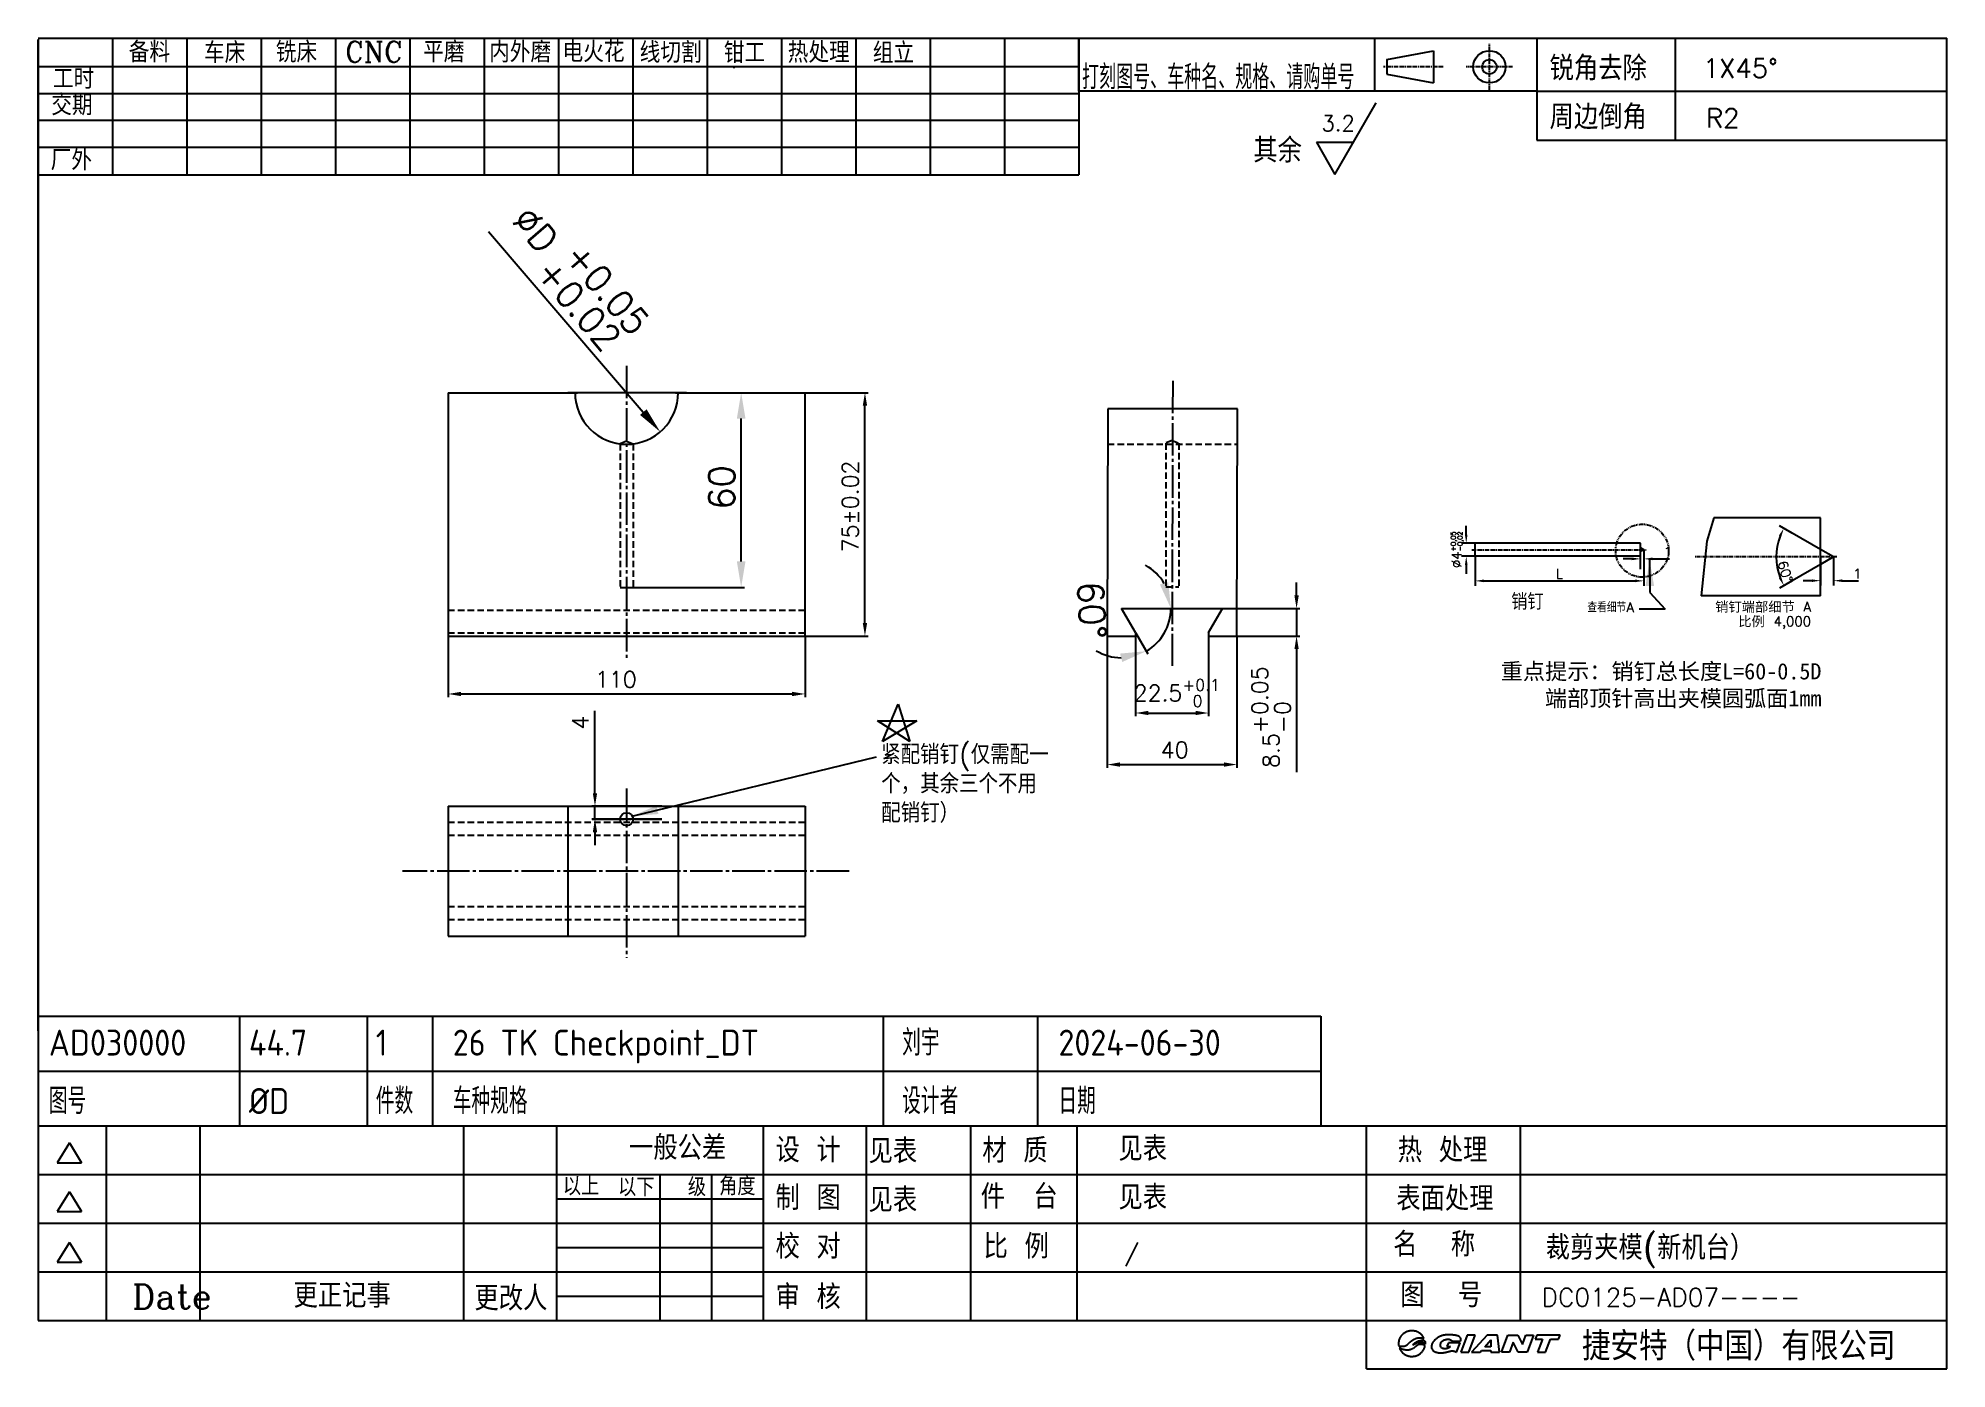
# Model space of a CAD drawing. Extents: x 6840 to 7429, y 1874 to 2284.
import ezdxf

# ---------------------------------------------------------------- set-up
doc = ezdxf.new("R2010")
doc.units = 0
doc.header["$MEASUREMENT"] = 0
for name, pattern in [('CENTER', [2, 1.25, -0.25, 0.25, -0.25]), ('HID', [6, 2, -1, 2, -1]), ('HIDDEN', [0.375, 0.25, -0.125]), ('PHANTOM', [2.5, 1.25, -0.25, 0.25, -0.25, 0.25, -0.25]), ('SCENTER', [13, 10, -1, 1, -1])]:
    doc.linetypes.add(name, pattern=pattern)
doc.layers.get('0').update_dxf_attribs({"linetype": 'CONTINUOUS'})
doc.layers.get('DEFPOINTS').update_dxf_attribs({"linetype": 'CONTINUOUS'})
for name, color, linetype in [('02___PRT_ALL_AXES', 7, 'CONTINUOUS'), ('CEN', 1, 'CENTER'), ('CON', 2, 'CONTINUOUS'), ('DAS', 5, 'HIDDEN'), ('DEFAULT_3', 7, 'PHANTOM'), ('DIM', 7, 'CONTINUOUS'), ('F', 7, 'CONTINUOUS'), ('SCEN', 1, 'SCENTER'), ('TXT', 7, 'CONTINUOUS')]:
    doc.layers.add(name, color=color, linetype=linetype)
doc.styles.add('ACISOTS', font='isocp.shx', dxfattribs={"height": 8, "bigfont": 'gbcbig.shx'})
doc.styles.add('HZ', font='complex.shx', dxfattribs={"bigfont": 'HZFS.SHX'})
doc.styles.get("Standard").update_dxf_attribs({"font": 'txt.shx', "bigfont": 'hzfs.shx'})
doc.styles.add('USER1', font='simplex.shx', dxfattribs={"bigfont": 'hzfs.shx'})
doc.dimstyles.new('DIMSTYLE_1', dxfattribs={"dimtxt": 3, "dimasz": 2.7, "dimexe": 1.5, "dimexo": 0, "dimgap": 0.75, "dimtad": 1, "dimtxsty": 'STANDARD', "dimblk": '_FILLED', "dimblk1": '_FILLED', "dimblk2": '_FILLED', "dimcen": 0.09, "dimadec": 0, "dimazin": 0, "dimtp": 0.01, "dimtm": 0.01, "dimtfac": 1, "dimtofl": 0, "dimtmove": 0, "dimatfit": 3, "dimldrblk": '_FILLED', "dimfxl": 1, "dimtolj": 1, "dimarcsym": 0})
doc.dimstyles.new('DIMSTYLE_11', dxfattribs={"dimtxt": 3, "dimasz": 2.7, "dimexe": 1.5, "dimexo": 0, "dimtad": 1, "dimdec": 1, "dimlfac": 0.25, "dimtxsty": 'STANDARD', "dimblk": '_FILLED', "dimblk1": '_FILLED', "dimblk2": '_FILLED', "dimcen": 0.09, "dimadec": 0, "dimazin": 0, "dimtp": 0.5, "dimtm": 0.5, "dimtfac": 1, "dimtdec": 1, "dimtofl": 0, "dimtmove": 0, "dimatfit": 3, "dimldrblk": '_FILLED', "dimfxl": 1, "dimtolj": 1, "dimarcsym": 0})
doc.dimstyles.new('DIMSTYLE_12', dxfattribs={"dimtxt": 3, "dimasz": 2.7, "dimexe": 1.5, "dimexo": 0, "dimtad": 1, "dimdec": 1, "dimtxsty": 'STANDARD', "dimblk": '_FILLED', "dimblk1": '_FILLED', "dimblk2": '_FILLED', "dimcen": 0.09, "dimadec": 0, "dimazin": 0, "dimtp": 0.5, "dimtm": 0.5, "dimtfac": 1, "dimtdec": 1, "dimtofl": 0, "dimtmove": 0, "dimatfit": 3, "dimldrblk": '_FILLED', "dimfxl": 1, "dimtolj": 1, "dimarcsym": 0})
doc.dimstyles.get("Standard").update_dxf_attribs({"dimtxt": 8, "dimasz": 8, "dimexe": 1, "dimexo": 0, "dimgap": 2, "dimtad": 1, "dimdec": 3, "dimrnd": 0.01, "dimdsep": 46, "dimtxsty": 'STANDARD', "dimcen": 0.09, "dimazin": 2, "dimtfac": 1, "dimtdec": 3, "dimtmove": 0, "dimatfit": 3, "dimfxl": 1, "dimtolj": 1, "dimarcsym": 0})

msp = doc.modelspace()

# ---------------------------------------------------------------- texts
at = {"style": 'HZ'}
for p in [(7096.2326, 1936.8551), (7096.2326, 1921.831)]:
    msp.add_text('见表', height=7.49522, dxfattribs=at).set_placement(p)
at = {"color": 2, "linetype": 'Continuous', "char_height": 5}
for s, insert, width, attachment_point in [('销钉', (7294.288, 2112.4144), 18.636321, 1), ('{\\f宋体|b0|i0|c134|p2;重点提示：销钉总长度L=60-0.5D\\P          端部顶针高出夹模圆弧面1mm}', (7389.9052, 2090.9864), 173.661869, 3)]:
    msp.add_mtext(s, dxfattribs=dict(at, insert=insert, width=width, attachment_point=attachment_point))
at = {"color": 2, "linetype": 'Continuous', "line_spacing_factor": 0.9}
for s, insert, char_height, width, attachment_point in [('查看细节A', (7317.7525, 2109.6996), 3, 16.676845, 1), ('{\\f宋体|b0|i0|c134|p2;销钉端部细节} A\\P{\\f宋体|b0|i0|c134|p2;比例} 4,000', (7386.704, 2109.8693), 3, 30.6, 3), ('紧配销钉(仅需配一个，其余三个不用配销钉）', (7100.1262, 2065.8539), 6, 52.37192, 1)]:
    msp.add_mtext(s, dxfattribs=dict(at, insert=insert, char_height=char_height, width=width, attachment_point=attachment_point))
at = {"style": 'HZ'}
for p in [(7173.2472, 1937.5955), (7173.2472, 1937.5955), (7173.2472, 1922.605)]:
    msp.add_attdef('见表', p, '1', height=7.4952, dxfattribs=at)
at = {"layer": 'DIM'}
for s, height, style, p in [('备料', 6.37369, 'HZ', (6868.2197, 2276.131)), ('车床', 6.37369, 'HZ', (6891.3994, 2275.9221)), ('铣床', 6.37369, 'HZ', (6913.5331, 2276.1132)), ('CNC', 6.37369, 'HZ', (6934.8732, 2276.1939)), ('平磨', 6.37369, 'HZ', (6958.9386, 2276.1708)), ('内外磨', 6.37369, 'HZ', (6979.2957, 2276.1361)), ('电火花', 6.37369, 'HZ', (7001.9206, 2276.1995)), ('线切割', 6.37369, 'HZ', (7025.689, 2275.9908)), ('钳工', 6.37369, 'HZ', (7051.6076, 2275.9308)), ('热处理', 6.37369, 'HZ', (7071.3258, 2276.0142)), ('组立', 6.37369, 'HZ', (7097.5336, 2275.8748)), ('锐角去除', 7.49522, 'HZ', (7306.1184, 2270.5904)), ('工时', 6.37369, 'HZ', (6844.8339, 2267.9437)), ('交期', 6.37369, 'HZ', (6844.3478, 2259.8407)), ('周边倒角', 7.49522, 'HZ', (7306.1184, 2255.5499)), ('厂外', 6.37369, 'HZ', (6844.1487, 2242.8984)), ('图号', 8, 'ACISOTS', (6843.615, 1952.0407)), ('%%CD', 8, 'ACISOTS', (6905.2628, 1952.0407)), ('件数', 8, 'ACISOTS', (6944.357, 1952.0407)), ('车种规格', 8, 'ACISOTS', (6968.0945, 1952.0407)), ('设计者', 8, 'ACISOTS', (7106.5772, 1952.0407)), ('日期', 8, 'ACISOTS', (7154.7522, 1952.0407)), ('一般公差', 7.49522, 'HZ', (7022.3952, 1937.9)), ('设 计', 7.49522, 'HZ', (7067.5486, 1937.1691)), ('材 质', 7.49522, 'HZ', (7131.294, 1937.0561)), ('热 处理', 7.49522, 'HZ', (7259.3329, 1937.1691)), ('以上', 5.62142, 'HZ', (7002.0211, 1926.9974)), ('以下', 5.62142, 'HZ', (7019.013, 1926.7145)), ('级', 5.6214, 'HZ', (7040.5361, 1926.7145)), ('角度', 5.62142, 'HZ', (7050.1649, 1926.9974)), ('制 图', 7.49522, 'HZ', (7067.5486, 1922.4614)), ('件', 7.4952, 'HZ', (7130.7961, 1922.8258)), ('台', 7.4952, 'HZ', (7147.0259, 1922.8258)), ('表面处理', 7.49522, 'HZ', (7258.8735, 1922.2357)), ('校 对', 7.49522, 'HZ', (7067.5486, 1907.4709)), ('比 例', 7.49522, 'HZ', (7131.6804, 1907.495)), ('名  称', 7.49522, 'HZ', (7257.9126, 1908.0967)), ('裁剪夹模(新机台）', 7.46601, 'HZ', (7304.9432, 1907.1251)), ('更正记事', 7.49522, 'HZ', (6919.0076, 1892.3481)), ('审 核', 7.49522, 'HZ', (7067.5486, 1891.9147)), ('图  号', 7.49522, 'HZ', (7260.0955, 1892.4824)), ('Date', 7.49522, 'HZ', (6869.3319, 1891.9992)), ('更改人', 7.49522, 'HZ', (6974.7533, 1891.5143)), ('DC0125-AD07----', 5.621416, 'USER1', (7303.655, 1892.7564)), ('捷安特（中国）有限公司', 8.783463, 'HZ', (7316.1011, 1876.1337))]:
    msp.add_text(s, height=height, dxfattribs=dict(at, style=style)).set_placement(p)
for s, p in [('1X45%%d', (7353.3354, 2271.405)), ('R2', (7354.3307, 2256.0507))]:
    msp.add_text(s, height=5.86797, dxfattribs=at).set_placement(p)
at = {"layer": 'DIM', "style": 'HZ', "width": 0.7}
msp.add_text('打刻图号、车种名、规格、请购单号', height=7.495221, dxfattribs=at).set_placement((7162.0206, 2267.8615))
at = {"layer": 'DIM'}
for s, p in [('∅D', (6985.9384, 2227.2753)), ('+0.02', (6993.069, 2211.3797)), ('+0.05', (7001.8464, 2216.3086))]:
    msp.add_text(s, height=8, rotation=310.6151511, dxfattribs=at).set_placement(p)
at = {"layer": 'DIM', "insert": (7235.777, 2259.7604), "char_height": 4.79978, "width": 11.913617, "attachment_point": 1}
msp.add_mtext('3.2', dxfattribs=at)
at = {"layer": 'DIM', "insert": (7214.791, 2252.7609), "char_height": 7.49522, "width": 17.747545, "attachment_point": 1, "style": 'HZ'}
msp.add_mtext('其余', dxfattribs=at)
at = {"layer": 'DIM', "style": 'HZ'}
msp.add_attdef('/', (7175.0876, 1906.7834), '1:1', height=4.77825, dxfattribs=at)
at = {"layer": 'TXT', "style": 'ACISOTS'}
for s, p in [('AD030000', (6843.615, 1970.0407)), ('44.7', (6905.2628, 1970.0407)), ('1', (6944.357, 1970.0407)), ('26 TK Checkpoint_DT', (6968.0945, 1970.0407)), ('刘宇', (7106.5772, 1970.0407)), ('2024-06-30', (7154.7522, 1970.0407))]:
    msp.add_text(s, height=8, dxfattribs=at).set_placement(p)

# ---------------------------------------------------------------- blocks, each defined once
blk = doc.blocks.new('*D13')
at = {"layer": 'DEFPOINTS', "color": 0, "transparency": 16777216}
for p in [(7174.22, 2107.85), (7174.22, 2107.85), (7205.29, 2107.85), (7178.51, 2100.43), (7188.51, 2102.65)]:
    blk.add_point(p, dxfattribs=at)
at = {"layer": 'DIM', "color": 0, "lineweight": -2, "transparency": 16777216}
blk.add_line((7178.51, 2100.43), (7182.32, 2093.82), dxfattribs=at)
for start, end in [(30.51089, 61.02178), (300, 0), (238.97822, 269.48911)]:
    blk.add_arc((7174.22, 2107.85), 15.2, start, end, dxfattribs=at)
at = {"layer": 'DIM', "color": 0, "transparency": 16777216}
for points in [[(7186.03, 2115.22), (7188.6, 2115.92), (7189.42, 2107.85)], [(7174.42, 2091.36), (7173.74, 2093.94), (7181.82, 2094.68)]]:
    blk.add_solid(points, dxfattribs=at)
at = {"layer": 'DIM', "color": 0, "transparency": 16777216, "insert": (7165.03, 2107.31), "char_height": 8, "attachment_point": 5, "rotation": 273.3415}
blk.add_mtext('\\A1;60%%d', dxfattribs=at)
blk = doc.blocks.new('*D12')
at = {"layer": 'DEFPOINTS', "color": 0, "transparency": 16777216}
for p in [(7011.91, 2046.89), (7032.52, 2046.89), (7032.52, 2042.89)]:
    blk.add_point(p, dxfattribs=at)
at = {"layer": 'DIM', "color": 0, "lineweight": -2, "transparency": 16777216}
for p, q in [((7011.91, 2050.89), (7011.91, 2076.31)), ((7032.52, 2046.89), (7010.91, 2046.89)), ((7032.52, 2042.89), (7010.91, 2042.89)), ((7011.91, 2042.89), (7011.91, 2046.89)), ((7011.91, 2038.89), (7011.91, 2034.89))]:
    blk.add_line(p, q, dxfattribs=at)
at = {"layer": 'DIM', "color": 0, "transparency": 16777216}
for points in [[(7011.25, 2050.89), (7012.58, 2050.89), (7011.91, 2046.89)], [(7012.58, 2038.89), (7011.25, 2038.89), (7011.91, 2042.89)]]:
    blk.add_solid(points, dxfattribs=at)
at = {"layer": 'DIM', "color": 0, "transparency": 16777216, "insert": (7007.41, 2072.64), "char_height": 5, "attachment_point": 5, "rotation": 90}
blk.add_mtext('\\A1;4', dxfattribs=at)
blk = doc.blocks.new('*D11')
at = {"layer": 'DEFPOINTS', "color": 0, "transparency": 16777216}
for p in [(6501.32, 2174.35), (6506.5, 2174.35), (6471.19, 2114.35)]:
    blk.add_point(p, dxfattribs=at)
at = {"layer": 'DIM', "color": 0, "lineweight": -2, "transparency": 16777216}
for p, q in [((6501.32, 2174.35), (6507.5, 2174.35)), ((6506.5, 2122.35), (6506.5, 2166.35)), ((6471.19, 2114.35), (6507.5, 2114.35))]:
    blk.add_line(p, q, dxfattribs=at)
at = {"layer": 'DIM', "color": 0, "transparency": 16777216}
for points in [[(6507.83, 2166.35), (6505.16, 2166.35), (6506.5, 2174.35)], [(6505.16, 2122.35), (6507.83, 2122.35), (6506.5, 2114.35)]]:
    blk.add_solid(points, dxfattribs=at)
at = {"layer": 'DIM', "color": 0, "transparency": 16777216, "insert": (6500.5, 2145.13), "char_height": 8, "attachment_point": 5, "rotation": 90}
blk.add_mtext('\\A1;60', dxfattribs=at)
blk = doc.blocks.new('_FILLED')
at = {"color": 0, "linetype": 'ByBlock'}
blk.add_solid([(0, 0), (-1, 0.15), (-1, -0.15)], dxfattribs=at)
blk = doc.blocks.new('*D21')
at = {"color": 0, "linetype": 'Continuous', "lineweight": -2, "transparency": 16777216}
for p, q in [((7389.65, 2123.74), (7389.65, 2114.91)), ((7393.65, 2123.74), (7393.65, 2114.91)), ((7386.95, 2116.41), (7384.25, 2116.41)), ((7396.35, 2116.41), (7401.3, 2116.41))]:
    blk.add_line(p, q, dxfattribs=at)
at = {"layer": 'DEFPOINTS', "color": 0, "linetype": 'Continuous', "transparency": 16777216}
for p in [(7389.65, 2123.74), (7393.65, 2123.74), (7393.65, 2116.41)]:
    blk.add_point(p, dxfattribs=at)
at = {"color": 0, "linetype": 'Continuous', "lineweight": -2, "transparency": 16777216, "xscale": 2.7, "yscale": 2.7, "zscale": 2.7}
blk.add_blockref('_FILLED', (7389.65, 2116.41), dxfattribs=at)
at = {"color": 0, "linetype": 'Continuous', "lineweight": -2, "transparency": 16777216, "xscale": 2.7, "yscale": 2.7, "zscale": 2.7, "rotation": 180}
blk.add_blockref('_FILLED', (7393.65, 2116.41), dxfattribs=at)
at = {"color": 0, "linetype": 'Continuous', "transparency": 16777216, "insert": (7399.67, 2120.04), "char_height": 3, "attachment_point": 1}
blk.add_mtext('\\A1;1', dxfattribs=at)
blk = doc.blocks.new('*D20')
at = {"color": 0, "linetype": 'Continuous', "lineweight": -2, "transparency": 16777216}
for p, q in [((7380.89, 2131.1), (7377.03, 2133.33)), ((7380.89, 2116.37), (7377.03, 2114.14))]:
    blk.add_line(p, q, dxfattribs=at)
blk.add_arc((7393.65, 2123.74), 17.69, 158.75287, 201.24713, dxfattribs=at)
at = {"layer": 'DEFPOINTS', "color": 0, "linetype": 'Continuous', "transparency": 16777216}
for p in [(7380.89, 2131.1), (7376.22, 2126.81), (7389.65, 2126.04), (7389.65, 2121.43), (7380.89, 2116.37)]:
    blk.add_point(p, dxfattribs=at)
at = {"color": 0, "linetype": 'Continuous', "lineweight": -2, "transparency": 16777216, "xscale": 2.7, "yscale": 2.7, "zscale": 2.7}
for p, rotation in [((7378.32, 2132.58), 64.37643264435783), ((7378.32, 2114.89), 295.6235673556339)]:
    blk.add_blockref('_FILLED', p, dxfattribs=dict(at, rotation=rotation))
at = {"color": 0, "linetype": 'Continuous', "transparency": 16777216, "insert": (7380.19, 2119.64), "char_height": 3, "attachment_point": 2, "rotation": 286.91155}
blk.add_mtext('\\A1;60°', dxfattribs=at)
blk = doc.blocks.new('*D19')
at = {"color": 0, "linetype": 'Continuous', "lineweight": -2, "transparency": 16777216}
for p, q in [((7280.43, 2130.64), (7280.43, 2133.34)), ((7283.16, 2127.94), (7278.93, 2127.94)), ((7283.16, 2123.94), (7278.93, 2123.94)), ((7280.43, 2121.24), (7280.43, 2118.54))]:
    blk.add_line(p, q, dxfattribs=at)
at = {"layer": 'DEFPOINTS', "color": 0, "linetype": 'Continuous', "transparency": 16777216}
for p in [(7280.43, 2123.94), (7283.16, 2127.94), (7283.16, 2123.94)]:
    blk.add_point(p, dxfattribs=at)
at = {"color": 0, "linetype": 'Continuous', "lineweight": -2, "transparency": 16777216, "xscale": 2.7, "yscale": 2.7, "zscale": 2.7}
for p, rotation in [((7280.43, 2127.94), 270), ((7280.43, 2123.94), 90)]:
    blk.add_blockref('_FILLED', p, dxfattribs=dict(at, rotation=rotation))
at = {"color": 0, "linetype": 'Continuous', "transparency": 16777216, "insert": (7275.68, 2125.94), "char_height": 3, "attachment_point": 2, "rotation": 90}
blk.add_mtext('\\A1;%%c4{\\H1.5;\\S+0,05^ -0,02;}', dxfattribs=at)
blk = doc.blocks.new('*D18')
at = {"color": 0, "linetype": 'Continuous', "lineweight": -2, "transparency": 16777216}
for p, q in [((7283.16, 2123.94), (7283.16, 2114.85)), ((7335.16, 2125.94), (7335.16, 2114.85)), ((7285.86, 2116.35), (7332.46, 2116.35))]:
    blk.add_line(p, q, dxfattribs=at)
at = {"layer": 'DEFPOINTS', "color": 0, "linetype": 'Continuous', "transparency": 16777216}
for p in [(7283.16, 2123.94), (7335.16, 2125.94), (7335.16, 2116.35)]:
    blk.add_point(p, dxfattribs=at)
at = {"color": 0, "linetype": 'Continuous', "lineweight": -2, "transparency": 16777216, "xscale": 2.7, "yscale": 2.7, "zscale": 2.7, "rotation": 180}
blk.add_blockref('_FILLED', (7283.16, 2116.35), dxfattribs=at)
at = {"color": 0, "linetype": 'Continuous', "lineweight": -2, "transparency": 16777216, "xscale": 2.7, "yscale": 2.7, "zscale": 2.7}
blk.add_blockref('_FILLED', (7335.16, 2116.35), dxfattribs=at)
at = {"color": 0, "linetype": 'Continuous', "transparency": 16777216, "insert": (7309.16, 2120.1), "char_height": 3, "attachment_point": 2}
blk.add_mtext('\\A1;L', dxfattribs=at)
blk = doc.blocks.new('*D17')
at = {"color": 0, "linetype": 'Continuous', "lineweight": -2, "transparency": 16777216}
for p, q in [((7334.16, 2120), (7334.16, 2124.63)), ((7335.16, 2125.94), (7335.16, 2121.63)), ((7331.46, 2123.13), (7328.76, 2123.13)), ((7337.86, 2123.13), (7343.06, 2123.13))]:
    blk.add_line(p, q, dxfattribs=at)
at = {"layer": 'DEFPOINTS', "color": 0, "linetype": 'Continuous', "transparency": 16777216}
for p in [(7335.16, 2125.94), (7334.16, 2120), (7335.16, 2123.13)]:
    blk.add_point(p, dxfattribs=at)
at = {"color": 0, "linetype": 'Continuous', "lineweight": -2, "transparency": 16777216, "xscale": 2.7, "yscale": 2.7, "zscale": 2.7}
blk.add_blockref('_FILLED', (7334.16, 2123.13), dxfattribs=at)
at = {"color": 0, "linetype": 'Continuous', "lineweight": -2, "transparency": 16777216, "xscale": 2.7, "yscale": 2.7, "zscale": 2.7, "rotation": 180}
blk.add_blockref('_FILLED', (7335.16, 2123.13), dxfattribs=at)
at = {"color": 0, "linetype": 'Continuous', "transparency": 16777216, "insert": (7341.31, 2126.88), "char_height": 3, "attachment_point": 1}
blk.add_mtext('\\A1;1', dxfattribs=at)
blk = doc.blocks.new('*D5')
at = {"layer": 'DEFPOINTS', "color": 0, "transparency": 16777216}
for p in [(7205, 2107.85), (7209.76, 2099.35), (7228.14, 2099.35)]:
    blk.add_point(p, dxfattribs=at)
at = {"layer": 'DIM', "color": 0, "lineweight": -2, "transparency": 16777216}
for p, q in [((7228.14, 2111.85), (7228.14, 2115.85)), ((7205, 2107.85), (7229.14, 2107.85)), ((7228.14, 2107.85), (7228.14, 2099.35)), ((7209.76, 2099.35), (7229.14, 2099.35)), ((7228.14, 2095.35), (7228.14, 2057.35))]:
    blk.add_line(p, q, dxfattribs=at)
at = {"layer": 'DIM', "color": 0, "transparency": 16777216}
for points in [[(7227.48, 2111.85), (7228.81, 2111.85), (7228.14, 2107.85)], [(7228.81, 2095.35), (7227.48, 2095.35), (7228.14, 2099.35)]]:
    blk.add_solid(points, dxfattribs=at)
at = {"layer": 'DIM', "color": 0, "transparency": 16777216, "insert": (7220.31, 2074.35), "char_height": 5, "attachment_point": 5, "rotation": 90}
blk.add_mtext('\\A1;8.5\\S+0.05^ -0;', dxfattribs=at)
blk = doc.blocks.new('*D4')
at = {"layer": 'DEFPOINTS', "color": 0, "transparency": 16777216}
for p in [(6628.03, 2099.35), (6650.53, 2099.35), (6650.53, 2075.63)]:
    blk.add_point(p, dxfattribs=at)
at = {"layer": 'DIM', "color": 0, "lineweight": -2, "transparency": 16777216}
for p, q in [((6628.03, 2099.35), (6628.03, 2074.63)), ((6650.53, 2099.35), (6650.53, 2074.63)), ((6632.03, 2075.63), (6646.53, 2075.63))]:
    blk.add_line(p, q, dxfattribs=at)
at = {"layer": 'DIM', "color": 0, "transparency": 16777216}
for points in [[(6632.03, 2076.3), (6632.03, 2074.97), (6628.03, 2075.63)], [(6646.53, 2074.97), (6646.53, 2076.3), (6650.53, 2075.63)]]:
    blk.add_solid(points, dxfattribs=at)
at = {"layer": 'DIM', "color": 0, "transparency": 16777216, "insert": (6640.76, 2081.78), "char_height": 5, "attachment_point": 5}
blk.add_mtext('\\A1;{\\A1;22.5{}{\\H0.71x;\\C2;\\S+0.1^  0;}}', dxfattribs=at)
blk = doc.blocks.new('*D14')
at = {"layer": 'DEFPOINTS', "color": 0, "transparency": 16777216}
for p in [(7169.76, 2099.35), (7209.76, 2099.35), (7209.76, 2059.74)]:
    blk.add_point(p, dxfattribs=at)
at = {"layer": 'DIM', "color": 0, "lineweight": -2, "transparency": 16777216}
for p, q in [((7169.76, 2099.35), (7169.76, 2058.74)), ((7209.76, 2099.35), (7209.76, 2058.74)), ((7173.76, 2059.74), (7205.76, 2059.74))]:
    blk.add_line(p, q, dxfattribs=at)
at = {"layer": 'DIM', "color": 0, "transparency": 16777216}
for points in [[(7173.76, 2060.41), (7173.76, 2059.07), (7169.76, 2059.74)], [(7205.76, 2059.07), (7205.76, 2060.41), (7209.76, 2059.74)]]:
    blk.add_solid(points, dxfattribs=at)
at = {"layer": 'DIM', "color": 0, "transparency": 16777216, "insert": (7190.56, 2064.24), "char_height": 5, "attachment_point": 5}
blk.add_mtext('\\A1;40', dxfattribs=at)
blk = doc.blocks.new('*D3')
at = {"layer": 'DEFPOINTS', "color": 0, "transparency": 16777216}
for p in [(6526.19, 2174.35), (6544.64, 2174.35), (6526.19, 2099.35)]:
    blk.add_point(p, dxfattribs=at)
at = {"layer": 'DIM', "color": 0, "lineweight": -2, "transparency": 16777216}
for p, q in [((6526.19, 2174.35), (6545.64, 2174.35)), ((6544.64, 2103.35), (6544.64, 2170.35)), ((6526.19, 2099.35), (6545.64, 2099.35))]:
    blk.add_line(p, q, dxfattribs=at)
at = {"layer": 'DIM', "color": 0, "transparency": 16777216}
for points in [[(6545.31, 2170.35), (6543.98, 2170.35), (6544.64, 2174.35)], [(6543.98, 2103.35), (6545.31, 2103.35), (6544.64, 2099.35)]]:
    blk.add_solid(points, dxfattribs=at)
at = {"layer": 'DIM', "color": 0, "transparency": 16777216, "insert": (6540.14, 2139.28), "char_height": 5, "attachment_point": 5, "rotation": 90}
blk.add_mtext('\\A1;75%%p0.02', dxfattribs=at)
blk = doc.blocks.new('*D2')
at = {"layer": 'DEFPOINTS', "color": 0, "transparency": 16777216}
for p in [(6416.19, 2099.35), (6526.19, 2099.35), (6526.19, 2081.5)]:
    blk.add_point(p, dxfattribs=at)
at = {"layer": 'DIM', "color": 0, "lineweight": -2, "transparency": 16777216}
for p, q in [((6416.19, 2099.35), (6416.19, 2080.5)), ((6526.19, 2099.35), (6526.19, 2080.5)), ((6420.19, 2081.5), (6522.19, 2081.5))]:
    blk.add_line(p, q, dxfattribs=at)
at = {"layer": 'DIM', "color": 0, "transparency": 16777216}
for points in [[(6420.19, 2082.16), (6420.19, 2080.83), (6416.19, 2081.5)], [(6522.19, 2080.83), (6522.19, 2082.16), (6526.19, 2081.5)]]:
    blk.add_solid(points, dxfattribs=at)
at = {"layer": 'DIM', "color": 0, "transparency": 16777216, "insert": (6467.89, 2086), "char_height": 5, "attachment_point": 5}
blk.add_mtext('\\A1;110', dxfattribs=at)
blk = doc.blocks.new('GIANT')
for p, q in [((230.94, 29.55), (230.9, 29.44)), ((230.98, 29.65), (230.94, 29.55)), ((231.03, 29.75), (230.98, 29.65)), ((231.09, 29.84), (231.03, 29.75)), ((231.15, 29.94), (231.09, 29.84)), ((231.21, 30.03), (231.15, 29.94)), ((231.28, 30.12), (231.21, 30.03)), ((231.35, 30.2), (231.28, 30.12)), ((231.43, 30.28), (231.35, 30.2)), ((231.51, 30.36), (231.43, 30.28)), ((231.59, 30.43), (231.51, 30.36)), ((231.68, 30.5), (231.59, 30.43)), ((231.77, 30.56), (231.68, 30.5)), ((231.87, 30.62), (231.77, 30.56)), ((231.97, 30.68), (231.87, 30.62)), ((232.07, 30.73), (231.97, 30.68)), ((232.17, 30.77), (232.07, 30.73)), ((232.27, 30.81), (232.17, 30.77)), ((232.38, 30.85), (232.27, 30.81)), ((232.49, 30.88), (232.38, 30.85)), ((232.6, 30.91), (232.49, 30.88)), ((232.72, 30.93), (232.6, 30.91)), ((232.83, 30.94), (232.72, 30.93)), ((232.95, 30.95), (232.83, 30.94)), ((233.07, 30.96), (232.95, 30.95)), ((233.18, 30.95), (233.07, 30.96)), ((233.3, 30.95), (233.18, 30.95)), ((233.42, 30.93), (233.3, 30.95)), ((233.53, 30.91), (233.42, 30.93)), ((233.46, 29.5), (233.54, 29.54)), ((233.65, 30.89), (233.53, 30.91)), ((233.54, 29.54), (233.61, 29.57)), ((233.61, 29.57), (233.69, 29.6)), ((233.76, 30.86), (233.65, 30.89)), ((233.69, 29.6), (233.77, 29.63)), ((233.87, 30.82), (233.76, 30.86)), ((233.77, 29.63), (233.84, 29.66)), ((233.84, 29.66), (233.92, 29.68)), ((233.98, 30.78), (233.87, 30.82)), ((233.92, 29.68), (234, 29.7)), ((234.09, 30.74), (233.98, 30.78)), ((234, 29.7), (234.08, 29.72)), ((234.08, 29.72), (234.16, 29.73)), ((234.19, 30.68), (234.09, 30.74)), ((234.16, 29.73), (234.25, 29.74)), ((234.29, 30.63), (234.19, 30.68)), ((234.25, 29.74), (234.33, 29.75)), ((234.39, 30.57), (234.29, 30.63)), ((234.33, 29.75), (234.41, 29.75)), ((234.49, 30.5), (234.39, 30.57)), ((234.41, 29.75), (234.49, 29.75)), ((234.58, 30.43), (234.49, 30.5)), ((234.49, 29.75), (234.58, 29.75)), ((234.67, 30.35), (234.58, 30.43)), ((234.58, 29.75), (234.66, 29.74)), ((234.66, 29.74), (234.74, 29.73)), ((234.75, 30.27), (234.67, 30.35)), ((234.74, 29.73), (234.82, 29.72)), ((234.83, 30.18), (234.75, 30.27)), ((234.82, 29.72), (234.9, 29.7)), ((234.91, 30.1), (234.83, 30.18)), ((234.9, 29.7), (234.98, 29.68)), ((234.98, 30), (234.91, 30.1)), ((235.05, 29.91), (234.98, 30)), ((234.98, 29.68), (235.06, 29.65)), ((235.11, 29.81), (235.05, 29.91)), ((235.06, 29.65), (235.13, 29.63)), ((235.16, 29.7), (235.11, 29.81)), ((235.13, 29.63), (235.21, 29.6)), ((235.21, 29.6), (235.16, 29.7)), ((237.27, 29.58), (237.18, 29.5)), ((237.36, 29.65), (237.27, 29.58)), ((237.46, 29.71), (237.36, 29.65)), ((237.56, 29.78), (237.46, 29.71)), ((237.66, 29.84), (237.56, 29.78)), ((237.76, 29.89), (237.66, 29.84)), ((237.87, 29.95), (237.76, 29.89)), ((237.97, 30), (237.87, 29.95)), ((238.08, 30.04), (237.97, 30)), ((238.19, 30.08), (238.08, 30.04)), ((238.3, 30.12), (238.19, 30.08)), ((238.42, 30.15), (238.3, 30.12)), ((238.53, 30.18), (238.42, 30.15)), ((238.65, 30.2), (238.53, 30.18)), ((238.76, 30.22), (238.65, 30.2)), ((238.88, 30.24), (238.76, 30.22)), ((238.99, 30.25), (238.88, 30.24)), ((239.11, 30.26), (238.99, 30.25)), ((239.23, 30.27), (239.11, 30.26)), ((239.35, 30.27), (239.23, 30.27)), ((239.46, 30.27), (239.35, 30.27)), ((239.58, 30.27), (239.46, 30.27)), ((239.7, 30.26), (239.58, 30.27)), ((239.82, 30.25), (239.7, 30.26)), ((239.93, 30.25), (239.82, 30.25)), ((240.05, 30.23), (239.93, 30.25)), ((240.17, 30.22), (240.05, 30.23)), ((240.28, 30.21), (240.17, 30.22)), ((240.4, 30.19), (240.28, 30.21)), ((240.52, 30.17), (240.4, 30.19)), ((240.63, 30.15), (240.52, 30.17)), ((240.75, 30.13), (240.63, 30.15)), ((240.86, 30.1), (240.75, 30.13)), ((240.97, 30.06), (240.86, 30.1)), ((241.08, 30.02), (240.97, 30.06)), ((241.19, 29.97), (241.08, 30.02)), ((241.28, 29.9), (241.19, 29.97)), ((241.37, 29.82), (241.28, 29.9)), ((241.44, 29.73), (241.37, 29.82)), ((241.49, 29.62), (241.44, 29.73)), ((241.51, 29.51), (241.49, 29.62)), ((242.59, 30.21), (241.52, 27.29)), ((243.97, 30.21), (242.59, 30.21)), ((242.89, 27.29), (243.97, 30.21)), ((246.06, 30.21), (243.34, 27.29)), ((247.83, 30.21), (246.06, 30.21)), ((248.13, 27.29), (247.83, 30.21)), ((248.52, 27.29), (249.6, 30.21)), ((249.6, 30.21), (251.31, 30.21)), ((251.31, 30.21), (252.1, 28.61)), ((252.1, 28.61), (252.7, 30.21)), ((252.7, 30.21), (253.99, 30.21)), ((253.99, 30.21), (252.92, 27.29)), ((254.56, 30.21), (254.3, 29.5)), ((258.57, 30.21), (254.56, 30.21)), ((258.31, 29.5), (258.57, 30.21)), ((230.79, 28.9), (230.78, 28.78)), ((230.78, 28.78), (230.78, 28.67)), ((230.78, 28.67), (230.79, 28.56)), ((230.8, 29.01), (230.79, 28.9)), ((230.79, 28.56), (230.8, 28.45)), ((230.82, 29.12), (230.8, 29.01)), ((230.8, 28.45), (230.82, 28.34)), ((230.84, 29.23), (230.82, 29.12)), ((230.82, 28.34), (230.9, 28.32)), ((230.87, 29.33), (230.84, 29.23)), ((230.9, 29.44), (230.87, 29.33)), ((230.9, 28.32), (230.98, 28.31)), ((231.01, 27.94), (230.93, 27.97)), ((230.93, 27.97), (230.97, 27.88)), ((230.97, 27.88), (231.01, 27.79)), ((230.98, 28.31), (231.07, 28.3)), ((231.08, 27.91), (231.01, 27.94)), ((231.01, 27.79), (231.06, 27.7)), ((231.06, 27.7), (231.11, 27.61)), ((231.07, 28.3), (231.15, 28.29)), ((231.15, 27.88), (231.08, 27.91)), ((231.11, 27.61), (231.17, 27.53)), ((231.15, 28.29), (231.23, 28.28)), ((231.23, 27.85), (231.15, 27.88)), ((231.17, 27.53), (231.23, 27.45)), ((231.23, 28.28), (231.31, 28.28)), ((231.3, 27.81), (231.23, 27.85)), ((231.23, 27.45), (231.29, 27.37)), ((231.29, 27.37), (231.36, 27.29)), ((231.38, 27.79), (231.3, 27.81)), ((231.31, 28.28), (231.39, 28.28)), ((231.36, 27.29), (231.43, 27.22)), ((231.46, 27.76), (231.38, 27.79)), ((231.39, 28.28), (231.48, 28.28)), ((231.43, 27.22), (231.5, 27.15)), ((231.53, 27.73), (231.46, 27.76)), ((231.48, 28.28), (231.56, 28.28)), ((231.5, 27.15), (231.57, 27.09)), ((231.61, 27.71), (231.53, 27.73)), ((231.56, 28.28), (231.64, 28.29)), ((231.57, 27.09), (231.65, 27.02)), ((231.69, 27.69), (231.61, 27.71)), ((231.64, 28.29), (231.72, 28.31)), ((231.65, 27.02), (231.73, 26.96)), ((231.77, 27.67), (231.69, 27.69)), ((231.72, 28.31), (231.8, 28.32)), ((231.73, 26.96), (231.82, 26.91)), ((231.85, 27.66), (231.77, 27.67)), ((231.8, 28.32), (231.88, 28.35)), ((231.82, 26.91), (231.9, 26.86)), ((231.93, 27.65), (231.85, 27.66)), ((231.88, 28.35), (231.96, 28.37)), ((231.9, 26.86), (231.99, 26.81)), ((232.01, 27.64), (231.93, 27.65)), ((231.96, 28.37), (232.03, 28.41)), ((231.99, 26.81), (232.08, 26.76)), ((232.09, 27.63), (232.01, 27.64)), ((232.03, 28.41), (232.11, 28.44)), ((232.08, 26.76), (232.18, 26.72)), ((232.18, 27.63), (232.09, 27.63)), ((232.11, 28.44), (232.18, 28.49)), ((232.18, 28.49), (232.25, 28.53)), ((232.26, 27.62), (232.18, 27.63)), ((232.18, 26.72), (232.27, 26.69)), ((232.25, 28.53), (232.31, 28.58)), ((232.34, 27.62), (232.26, 27.62)), ((232.27, 26.69), (232.37, 26.65)), ((232.31, 28.58), (232.37, 28.63)), ((232.42, 27.63), (232.34, 27.62)), ((232.37, 28.63), (232.44, 28.69)), ((232.37, 26.65), (232.46, 26.63)), ((232.5, 27.64), (232.42, 27.63)), ((232.44, 28.69), (232.5, 28.74)), ((232.46, 26.63), (232.56, 26.6)), ((232.5, 28.74), (232.56, 28.8)), ((232.58, 27.64), (232.5, 27.64)), ((232.56, 28.8), (232.62, 28.86)), ((232.56, 26.6), (232.66, 26.58)), ((232.66, 27.66), (232.58, 27.64)), ((232.62, 28.86), (232.68, 28.91)), ((232.74, 27.67), (232.66, 27.66)), ((232.66, 26.58), (232.76, 26.57)), ((232.68, 28.91), (232.74, 28.97)), ((232.74, 28.97), (232.8, 29.03)), ((232.82, 27.69), (232.74, 27.67)), ((232.76, 26.57), (232.86, 26.55)), ((232.8, 29.03), (232.86, 29.08)), ((232.9, 27.72), (232.82, 27.69)), ((232.86, 29.08), (232.92, 29.13)), ((232.86, 26.55), (232.96, 26.55)), ((232.98, 27.74), (232.9, 27.72)), ((232.92, 29.13), (232.98, 29.19)), ((232.96, 26.55), (233.06, 26.54)), ((232.98, 29.19), (233.05, 29.24)), ((233.05, 27.77), (232.98, 27.74)), ((233.05, 29.24), (233.11, 29.29)), ((233.13, 27.8), (233.05, 27.77)), ((233.06, 26.54), (233.16, 26.54)), ((233.11, 29.29), (233.18, 29.33)), ((233.2, 27.84), (233.13, 27.8)), ((233.16, 26.54), (233.26, 26.55)), ((233.18, 29.33), (233.25, 29.38)), ((233.27, 27.88), (233.2, 27.84)), ((233.25, 29.38), (233.32, 29.42)), ((233.26, 26.55), (233.36, 26.56)), ((233.34, 27.92), (233.27, 27.88)), ((233.28, 28.48), (233.35, 28.58)), ((233.38, 28.54), (233.28, 28.48)), ((233.32, 29.42), (233.39, 29.46)), ((233.41, 27.97), (233.34, 27.92)), ((233.35, 28.58), (233.43, 28.68)), ((233.36, 26.56), (233.46, 26.57)), ((233.48, 28.6), (233.38, 28.54)), ((233.39, 29.46), (233.46, 29.5)), ((233.47, 28.01), (233.41, 27.97)), ((233.43, 28.68), (233.51, 28.77)), ((233.46, 26.57), (233.56, 26.59)), ((233.54, 28.06), (233.47, 28.01)), ((233.59, 28.66), (233.48, 28.6)), ((233.51, 28.77), (233.61, 28.86)), ((233.6, 28.12), (233.54, 28.06)), ((233.56, 26.59), (233.66, 26.61)), ((233.69, 28.72), (233.59, 28.66)), ((233.66, 28.17), (233.6, 28.12)), ((233.61, 28.86), (233.7, 28.93)), ((233.72, 28.22), (233.66, 28.17)), ((233.66, 26.61), (233.76, 26.64)), ((233.8, 28.77), (233.69, 28.72)), ((233.7, 28.93), (233.8, 29.01)), ((233.78, 28.28), (233.72, 28.22)), ((233.76, 26.64), (233.85, 26.67)), ((233.85, 28.33), (233.78, 28.28)), ((233.8, 29.01), (233.91, 29.07)), ((233.91, 28.82), (233.8, 28.77)), ((233.91, 28.38), (233.85, 28.33)), ((233.85, 26.67), (233.95, 26.7)), ((233.91, 29.07), (234.02, 29.13)), ((234.02, 28.86), (233.91, 28.82)), ((233.97, 28.43), (233.91, 28.38)), ((233.95, 26.7), (234.04, 26.74)), ((234.04, 28.48), (233.97, 28.43)), ((234.02, 29.13), (234.13, 29.18)), ((234.13, 28.9), (234.02, 28.86)), ((234.11, 28.52), (234.04, 28.48)), ((234.04, 26.74), (234.13, 26.78)), ((234.18, 28.56), (234.11, 28.52)), ((234.13, 29.18), (234.25, 29.22)), ((234.25, 28.92), (234.13, 28.9)), ((234.13, 26.78), (234.22, 26.83)), ((234.26, 28.58), (234.18, 28.56)), ((234.22, 26.83), (234.31, 26.88)), ((234.25, 29.22), (234.37, 29.25)), ((234.37, 28.94), (234.25, 28.92)), ((234.34, 28.61), (234.26, 28.58)), ((234.31, 26.88), (234.39, 26.93)), ((234.42, 28.62), (234.34, 28.61)), ((234.37, 29.25), (234.49, 29.28)), ((234.49, 28.95), (234.37, 28.94)), ((234.39, 26.93), (234.48, 26.99)), ((234.5, 28.62), (234.42, 28.62)), ((234.48, 26.99), (234.56, 27.05)), ((234.49, 29.28), (234.62, 29.3)), ((234.61, 28.94), (234.49, 28.95)), ((234.58, 28.62), (234.5, 28.62)), ((234.56, 27.05), (234.63, 27.12)), ((234.66, 28.62), (234.58, 28.62)), ((234.72, 28.93), (234.61, 28.94)), ((234.62, 29.3), (234.74, 29.31)), ((234.63, 27.12), (234.71, 27.19)), ((234.74, 28.61), (234.66, 28.62)), ((234.71, 27.19), (234.78, 27.26)), ((234.84, 28.91), (234.72, 28.93)), ((234.74, 29.31), (234.86, 29.31)), ((234.82, 28.59), (234.74, 28.61)), ((234.78, 27.26), (234.85, 27.33)), ((234.9, 28.57), (234.82, 28.59)), ((234.96, 28.88), (234.84, 28.91)), ((234.85, 27.33), (234.91, 27.41)), ((234.86, 29.31), (234.99, 29.3)), ((234.98, 28.55), (234.9, 28.57)), ((234.91, 27.41), (234.97, 27.49)), ((235.07, 28.84), (234.96, 28.88)), ((234.97, 27.49), (235.03, 27.57)), ((235.06, 28.53), (234.98, 28.55)), ((234.99, 29.3), (235.11, 29.28)), ((235.03, 27.57), (235.08, 27.66)), ((235.13, 28.5), (235.06, 28.53)), ((235.18, 28.8), (235.07, 28.84)), ((235.08, 27.66), (235.13, 27.74)), ((235.11, 29.28), (235.23, 29.24)), ((235.21, 28.47), (235.13, 28.5)), ((235.13, 27.74), (235.18, 27.83)), ((235.29, 28.74), (235.18, 28.8)), ((235.18, 27.83), (235.22, 27.93)), ((235.28, 28.44), (235.21, 28.47)), ((235.22, 27.93), (235.26, 28.02)), ((235.23, 29.24), (235.34, 29.19)), ((235.26, 28.02), (235.29, 28.12)), ((235.36, 28.41), (235.28, 28.44)), ((235.39, 28.67), (235.29, 28.74)), ((235.29, 28.12), (235.32, 28.21)), ((235.32, 28.21), (235.34, 28.31)), ((235.34, 29.19), (235.36, 29.09)), ((235.34, 28.31), (235.36, 28.41)), ((235.36, 29.09), (235.37, 28.98)), ((235.37, 28.98), (235.38, 28.88)), ((235.38, 28.88), (235.39, 28.78)), ((235.39, 28.78), (235.39, 28.67)), ((236.46, 28.45), (236.44, 28.33)), ((236.44, 28.33), (236.44, 28.22)), ((236.44, 28.22), (236.44, 28.1)), ((236.44, 28.1), (236.46, 27.98)), ((236.5, 28.56), (236.46, 28.45)), ((236.46, 27.98), (236.5, 27.87)), ((236.54, 28.67), (236.5, 28.56)), ((236.5, 27.87), (236.56, 27.77)), ((236.59, 28.78), (236.54, 28.67)), ((236.56, 27.77), (236.62, 27.67)), ((236.64, 28.88), (236.59, 28.78)), ((236.62, 27.67), (236.7, 27.58)), ((236.7, 28.98), (236.64, 28.88)), ((236.77, 29.08), (236.7, 28.98)), ((236.7, 27.58), (236.79, 27.51)), ((236.85, 29.17), (236.77, 29.08)), ((236.79, 27.51), (236.89, 27.44)), ((236.92, 29.26), (236.85, 29.17)), ((236.89, 27.44), (236.99, 27.38)), ((237, 29.34), (236.92, 29.26)), ((236.99, 27.38), (237.09, 27.33)), ((237.09, 29.42), (237, 29.34)), ((237.18, 29.5), (237.09, 29.42)), ((237.09, 27.33), (237.2, 27.29)), ((237.2, 27.29), (237.32, 27.25)), ((237.32, 27.25), (237.43, 27.22)), ((237.43, 27.22), (237.54, 27.2)), ((237.54, 27.2), (237.66, 27.18)), ((237.66, 27.18), (237.78, 27.17)), ((237.78, 27.17), (237.89, 27.16)), ((237.89, 27.16), (238.01, 27.16)), ((237.99, 28.53), (238, 28.65)), ((238, 28.41), (237.99, 28.53)), ((238, 28.65), (238.04, 28.77)), ((238.03, 28.29), (238, 28.41)), ((238.01, 27.16), (238.13, 27.16)), ((238.08, 28.17), (238.03, 28.29)), ((238.04, 28.77), (238.09, 28.89)), ((238.16, 28.07), (238.08, 28.17)), ((238.09, 28.89), (238.15, 28.99)), ((238.13, 27.16), (238.25, 27.16)), ((238.15, 28.99), (238.23, 29.09)), ((238.25, 27.99), (238.16, 28.07)), ((238.23, 29.09), (238.32, 29.17)), ((238.35, 27.92), (238.25, 27.99)), ((238.25, 27.16), (238.36, 27.17)), ((238.32, 29.17), (238.42, 29.25)), ((238.47, 27.88), (238.35, 27.92)), ((238.36, 27.17), (238.48, 27.18)), ((238.42, 29.25), (238.52, 29.32)), ((238.59, 27.85), (238.47, 27.88)), ((238.48, 27.18), (238.6, 27.2)), ((238.52, 29.32), (238.64, 29.37)), ((238.71, 27.83), (238.59, 27.85)), ((238.6, 27.2), (238.71, 27.21)), ((238.64, 29.37), (238.75, 29.42)), ((238.84, 27.84), (238.71, 27.83)), ((238.71, 27.21), (238.83, 27.23)), ((238.75, 29.42), (238.87, 29.46)), ((238.83, 27.23), (238.94, 27.26)), ((238.96, 27.86), (238.84, 27.84)), ((238.87, 29.46), (238.99, 29.48)), ((238.94, 27.26), (239.06, 27.28)), ((239.08, 27.89), (238.96, 27.86)), ((238.99, 29.48), (239.11, 29.5)), ((239.06, 27.28), (239.17, 27.31)), ((239.2, 27.93), (239.08, 27.89)), ((239.11, 29.5), (239.24, 29.51)), ((239.4, 28.87), (239.12, 28.24)), ((239.12, 28.24), (239.73, 28.24)), ((239.17, 27.31), (239.29, 27.34)), ((239.31, 27.97), (239.2, 27.93)), ((239.24, 29.51), (239.36, 29.51)), ((239.29, 27.34), (239.4, 27.37)), ((239.42, 28.03), (239.31, 27.97)), ((239.36, 29.51), (239.49, 29.49)), ((241.41, 28.87), (239.4, 28.87)), ((239.4, 27.37), (239.51, 27.4)), ((239.53, 28.1), (239.42, 28.03)), ((239.49, 29.49), (239.61, 29.46)), ((239.51, 27.4), (239.63, 27.44)), ((239.63, 28.17), (239.53, 28.1)), ((239.61, 29.46), (239.72, 29.42)), ((239.73, 28.24), (239.63, 28.17)), ((239.63, 27.44), (239.74, 27.47)), ((239.72, 29.42), (239.83, 29.36)), ((239.74, 27.47), (239.85, 27.49)), ((239.83, 29.36), (239.92, 29.27)), ((239.85, 27.49), (239.97, 27.51)), ((239.92, 29.27), (239.97, 29.16)), ((239.97, 29.16), (241.47, 29.16)), ((239.97, 27.51), (240.09, 27.51)), ((240.09, 27.51), (240.2, 27.5)), ((240.2, 27.5), (240.32, 27.47)), ((240.32, 27.47), (240.43, 27.44)), ((240.43, 27.44), (240.54, 27.39)), ((240.54, 27.39), (240.64, 27.34)), ((240.64, 27.34), (240.75, 27.29)), ((240.75, 27.29), (241.41, 28.87)), ((241.47, 29.16), (241.5, 29.27)), ((241.5, 29.27), (241.51, 29.39)), ((241.51, 29.39), (241.51, 29.51)), ((241.52, 27.29), (242.89, 27.29)), ((243.34, 27.29), (244.83, 27.29)), ((244.83, 27.29), (245.04, 27.54)), ((245.04, 27.54), (246.64, 27.54)), ((245.61, 28.21), (246.64, 29.42)), ((246.64, 28.21), (245.61, 28.21)), ((246.64, 29.42), (246.64, 28.21)), ((246.64, 27.54), (246.64, 27.29)), ((246.64, 27.29), (248.13, 27.29)), ((249.85, 27.29), (248.52, 27.29)), ((250.49, 29.01), (249.85, 27.29)), ((251.35, 27.29), (250.49, 29.01)), ((252.92, 27.29), (251.35, 27.29)), ((254.3, 29.5), (255.52, 29.5)), ((255.52, 29.5), (254.71, 27.29)), ((254.71, 27.29), (256.09, 27.29)), ((256.09, 27.29), (256.91, 29.5)), ((256.91, 29.5), (258.31, 29.5))]:
    blk.add_line(p, q)

# ---------------------------------------------------------------- dimensions: what is measured, and where the dimension line sits
at = {"color": 2, "linetype": 'Continuous'}
dim = msp.add_linear_dim(base=(7280.4279, 2123.9418), p1=(7283.1566, 2127.9397), p2=(7283.1566, 2123.9418), angle=270, text='%%c<>', dimstyle='DIMSTYLE_1', override={"dimtol": 1, "dimtp": 0.05, "dimtm": 0.02, "dimtfac": 0.5}, dxfattribs=at)
dim.commit()
dim.dimension.update_dxf_attribs({"geometry": '*D19', "text_midpoint": (7280.4279, 2125.9408), "dimtype": 160})
dim = msp.add_angular_dim_2l(base=(7376.2228, 2126.8075), line1=((7380.8921, 2131.0985), (7389.6452, 2126.0449)), line2=((7389.6452, 2121.4261), (7380.8921, 2116.3725)), dimstyle='DIMSTYLE_11', dxfattribs=at)
dim.commit()
dim.dimension.update_dxf_attribs({"geometry": '*D20', "text_midpoint": (7376.719, 2118.5892), "dimtype": 162})
for base, p1, p2, text, dimstyle, picture, middle in [((7335.1566, 2116.3487), (7283.1566, 2123.9418), (7335.1566, 2125.9426), 'L', 'DIMSTYLE_1', '*D18', (7309.1566, 2116.3487)), ((7393.6452, 2116.412), (7389.6452, 2123.7355), (7393.6452, 2123.7355), '1', 'DIMSTYLE_12', '*D21', (7400.1702, 2116.412))]:
    dim = msp.add_linear_dim(base=base, p1=p1, p2=p2, text=text, dimstyle=dimstyle, dxfattribs=at)
    dim.commit()
    dim.dimension.update_dxf_attribs({"geometry": picture, "text_midpoint": middle, "dimtype": 160})
dim = msp.add_linear_dim(base=(7335.1566, 2123.1319), p1=(7334.1566, 2120.0018), p2=(7335.1566, 2125.9426), dimstyle='DIMSTYLE_1', dxfattribs=at)
dim.commit()
dim.dimension.update_dxf_attribs({"geometry": '*D17', "text_midpoint": (7341.8066, 2123.1319), "dimtype": 160})
at = {"layer": 'DIM'}
dim = msp.add_linear_dim(base=(7056.9706, 2174.3493), p1=(7021.6652, 2114.3493), p2=(7051.7904, 2174.3493), angle=90, dimstyle='STANDARD', dxfattribs=at)
dim.commit()
dim.dimension.update_dxf_attribs({"geometry": '*D11', "text_midpoint": (7056.9706, 2145.1346), "dimtype": 128, "insert": (550.473, 0)})
dim = msp.add_linear_dim(base=(7095.1165, 2174.3493), p1=(7076.6652, 2099.3493), p2=(7076.6652, 2174.3493), angle=90, dimstyle='STANDARD', override={"dimtxt": 5, "dimasz": 4, "dimtol": 1, "dimtp": 0.02, "dimtm": 0.02}, dxfattribs=at)
dim.commit()
dim.dimension.update_dxf_attribs({"geometry": '*D3', "text_midpoint": (7095.1165, 2139.2815), "dimtype": 128, "insert": (550.473, 0)})
dim = msp.add_angular_dim_2l(base=(7188.5051, 2102.6499), line1=((7174.2199, 2107.8493), (7205.2913, 2107.8493)), line2=((7178.5056, 2100.4262), (7174.2199, 2107.8493)), dimstyle='STANDARD', dxfattribs=at)
dim.commit()
dim.dimension.update_dxf_attribs({"geometry": '*D13', "text_midpoint": (7159.0437, 2106.9632), "dimtype": 130})
for base, p1, p2, override, picture, middle in [((7228.1434, 2099.3493), (7205.0026, 2107.8493), (7209.7556, 2099.3493), {"dimtxt": 5, "dimasz": 4, "dimgap": 2, "dimtol": 1, "dimlim": 0, "dimtp": 0.05, "dimtm": 0}, '*D5', (7228.1434, 2074.3493)), ((7011.9127, 2046.8878), (7032.5176, 2042.8878), (7032.5176, 2046.8878), {"dimtxt": 5, "dimasz": 4}, '*D12', (7011.9127, 2072.6424))]:
    dim = msp.add_linear_dim(base=base, p1=p1, p2=p2, angle=90, dimstyle='STANDARD', override=override, dxfattribs=at)
    dim.commit()
    dim.dimension.update_dxf_attribs({"geometry": picture, "text_midpoint": middle, "dimtype": 128})
dim = msp.add_linear_dim(base=(7076.6652, 2081.4954), p1=(6966.6652, 2099.3493), p2=(7076.6652, 2099.3493), dimstyle='STANDARD', override={"dimtxt": 5, "dimasz": 4}, dxfattribs=at)
dim.commit()
dim.dimension.update_dxf_attribs({"geometry": '*D2', "text_midpoint": (7018.3615, 2081.4954), "dimtype": 128, "insert": (550.473, 0)})
dim = msp.add_linear_dim(base=(7209.7556, 2059.739), p1=(7169.7556, 2099.3493), p2=(7209.7556, 2099.3493), dimstyle='STANDARD', override={"dimtxt": 5, "dimasz": 4}, dxfattribs=at)
dim.commit()
dim.dimension.update_dxf_attribs({"geometry": '*D14', "text_midpoint": (7190.5595, 2059.739), "dimtype": 128})
dim = msp.add_linear_dim(base=(7201.0056, 2075.6344), p1=(7178.5056, 2099.3493), p2=(7201.0056, 2099.3493), text='{\\A1;22.5{}{\\H0.71x;\\C2;\\S+0.1^  0;}}', dimstyle='STANDARD', override={"dimtxt": 5, "dimasz": 4, "dimgap": 2, "dimtad": 1, "dimdec": 3, "dimlfac": 1, "dimpost": '<>', "dimse1": 0, "dimse2": 0, "dimsd1": 0, "dimsd2": 0, "dimtol": 0, "dimlim": 0, "dimtp": 0.1, "dimtm": 0, "dimtdec": 3, "dimtofl": 1}, dxfattribs=at)
dim.commit()
dim.dimension.update_dxf_attribs({"geometry": '*D4', "text_midpoint": (7191.2327, 2075.6344), "dimtype": 128, "insert": (550.473, 0)})

# ---------------------------------------------------------------- linework, layer by layer
for p, q in [((7161.029, 2267.2309), (7161.029, 2283.6004)), ((7100.5666, 2066.8261), (7105.3846, 2078.3043)), ((7105.3846, 2078.3043), (7108.9981, 2066.8261)), ((7108.9981, 2066.8261), (7098.937, 2073.2029)), ((7098.937, 2073.2029), (7111.1237, 2073.2029)), ((7111.1237, 2073.2029), (7100.5666, 2066.8261)), ((7235.6515, 1982.1931), (7235.6515, 1948.4184))]:
    msp.add_line(p, q)
at = {"color": 7, "linetype": 'Continuous'}
for p, q in [((7356.7077, 2135.7355), (7354.5781, 2128.5676)), ((7389.6452, 2135.7355), (7356.7077, 2135.7355)), ((7389.6452, 2111.7355), (7389.6452, 2135.7355)), ((7354.5781, 2128.5676), (7352.8506, 2111.7355)), ((7393.6452, 2123.7355), (7389.6452, 2126.0449)), ((7393.6452, 2123.7355), (7389.6452, 2121.4261)), ((7389.6452, 2111.7355), (7352.8506, 2111.7355))]:
    msp.add_line(p, q, dxfattribs=at)
at = {"color": 2, "linetype": 'Continuous'}
for p, q in [((7389.6452, 2126.0449), (7380.8921, 2131.0985)), ((7389.6452, 2121.4261), (7380.8921, 2116.3725))]:
    msp.add_line(p, q, dxfattribs=at)
at = {"layer": '02___PRT_ALL_AXES', "color": 2, "linetype": 'CENTER'}
for p, q in [((7282.1566, 2125.9426), (7336.1566, 2125.9426)), ((7394.6452, 2123.7355), (7350.9663, 2123.7355))]:
    msp.add_line(p, q, dxfattribs=at)
at = {"layer": '02___PRT_ALL_AXES', "color": 7, "linetype": 'Continuous'}
for p, q in [((7334.1566, 2127.9397), (7283.1566, 2127.9397)), ((7283.1566, 2123.9418), (7283.1566, 2127.9397)), ((7334.1566, 2123.9418), (7283.1566, 2123.9418)), ((7334.1566, 2123.9418), (7334.1566, 2127.9397)), ((7335.1566, 2125.9426), (7334.1566, 2126.5199)), ((7335.1566, 2125.9426), (7334.1566, 2125.3652))]:
    msp.add_line(p, q, dxfattribs=at)
at = {"layer": 'CEN'}
for p, q in [((7287.5715, 2267.6498), (7287.5715, 2281.8755)), ((7273.3578, 2274.7627), (7254.9322, 2274.7627)), ((7294.6886, 2274.7627), (7280.4543, 2274.7627))]:
    msp.add_line(p, q, dxfattribs=at)
at = {"layer": 'CON', "color": 2}
for p, q in [((7428.549, 1888.4566), (7428.549, 2283.6004)), ((6840.3072, 1888.4566), (7063.8566, 1888.4566)), ((6840.3072, 1888.4566), (7131.3872, 1888.4566)), ((7063.8566, 1888.4566), (7428.549, 1888.4566))]:
    msp.add_line(p, q, dxfattribs=at)
at = {"layer": 'CON'}
for p, q in [((6966.6652, 2174.3493), (7006.5718, 2174.3493)), ((6966.6652, 2174.3493), (6966.6652, 2099.3493)), ((7036.7586, 2174.3493), (7076.6652, 2174.3493)), ((7076.6652, 2099.3493), (7076.6652, 2174.3493)), ((7169.9637, 2169.3536), (7169.7556, 2099.3493)), ((7209.9637, 2169.3536), (7169.9637, 2169.3536)), ((7209.7556, 2099.3493), (7209.9637, 2169.3536)), ((7021.6652, 2159.4493), (7019.6652, 2158.5756)), ((7021.6652, 2159.4493), (7023.6652, 2158.5756)), ((7174.2199, 2107.8493), (7205.2913, 2107.8493)), ((7178.5056, 2100.4262), (7174.2199, 2107.8493)), ((7201.0056, 2100.4262), (7205.2913, 2107.8493)), ((7178.5056, 2100.4262), (7178.5056, 2099.3493)), ((7201.0056, 2100.4262), (7201.0056, 2099.3493)), ((6966.6652, 2099.3493), (7076.6652, 2099.3493)), ((7169.7556, 2099.3493), (7178.5056, 2099.3493)), ((7201.0056, 2099.3493), (7209.7556, 2099.3493)), ((6966.6652, 2046.8878), (7076.6652, 2046.8878)), ((6966.6652, 2046.8878), (6966.6652, 2006.8878)), ((7003.497, 2046.8878), (7003.497, 2006.8878)), ((7037.5652, 2046.8878), (7037.5652, 2006.8878)), ((7076.6652, 2046.8878), (7076.6652, 2006.8878)), ((6966.6652, 2006.8878), (7076.6652, 2006.8878))]:
    msp.add_line(p, q, dxfattribs=at)
at = {"layer": 'CON', "color": 2}
for points in [[(6840.3072, 2283.6004), (7428.549, 2283.6004)], [(6840.3072, 2283.1582), (6840.3072, 1888.4566)], [(6840.3072, 1977.728), (6840.3072, 2283.1582)]]:
    msp.add_lwpolyline(points, dxfattribs=at)
at = {"layer": 'CON'}
msp.add_circle((7021.6652, 2042.8878), 2, dxfattribs=at)
msp.add_arc((7021.6652, 2174.3493), 15.9, 180, 0, dxfattribs=at)
at = {"layer": 'DAS', "linetype": 'HID'}
for p, q in [((7189.8135, 2159.6573), (7187.8135, 2158.7836)), ((7189.8135, 2159.6573), (7191.8135, 2158.7836)), ((7019.6652, 2158.5756), (7019.6652, 2114.3493)), ((7023.6652, 2158.5756), (7023.6652, 2114.3493)), ((7169.9637, 2158.4536), (7209.9637, 2158.4536)), ((7187.8135, 2158.7836), (7187.8135, 2114.5573)), ((7191.8135, 2158.7836), (7191.8135, 2114.5573)), ((7019.6652, 2114.3493), (7023.6652, 2114.3493)), ((7187.8135, 2114.5573), (7191.8135, 2114.5573)), ((6966.6652, 2107.3493), (7076.6652, 2107.3493)), ((6966.6652, 2100.3493), (7076.6652, 2100.3493)), ((7076.6652, 2041.8878), (6966.6652, 2041.8878)), ((7076.6652, 2037.8878), (6966.6652, 2037.8878)), ((7076.6652, 2015.8878), (6966.6652, 2015.8878)), ((7076.6652, 2011.8878), (6966.6652, 2011.8878))]:
    msp.add_line(p, q, dxfattribs=at)
at = {"layer": 'DEFAULT_3', "color": 2, "linetype": 'PHANTOM'}
msp.add_circle((7334.6566, 2125.6539), 8.1623, dxfattribs=at)
at = {"layer": 'DIM'}
for p, q in [((6863.2159, 2283.6004), (6863.2159, 2241.4621)), ((6886.1246, 2283.6004), (6886.1246, 2241.4621)), ((6886.1246, 2283.6004), (6886.1246, 2241.4621)), ((6909.0333, 2283.6004), (6909.0333, 2241.4621)), ((6931.942, 2283.6004), (6931.942, 2241.4621)), ((6954.8507, 2283.6004), (6954.8507, 2241.4621)), ((6954.8507, 2283.6004), (6954.8507, 2241.4621)), ((6977.7594, 2283.6004), (6977.7594, 2241.4621)), ((7000.6681, 2283.6004), (7000.6681, 2241.4621)), ((7023.5768, 2283.6004), (7023.5768, 2241.4621)), ((7046.4855, 2283.6004), (7046.4855, 2241.4621)), ((7069.3942, 2283.6004), (7069.3942, 2241.4621)), ((7092.3029, 2283.6004), (7092.3029, 2241.4621)), ((7115.2116, 2283.6004), (7115.2116, 2241.4621)), ((7138.1203, 2283.6004), (7138.1203, 2241.4621)), ((7161.029, 2283.6004), (7161.029, 2241.4621)), ((7252.2071, 2283.6004), (7252.2071, 2267.2309)), ((7302.203, 2283.6004), (7302.203, 2267.2309)), ((7344.9083, 2267.2309), (7344.9083, 2283.6004)), ((7255.9745, 2277.013), (7270.3652, 2279.7325)), ((7255.9745, 2277.013), (7255.9745, 2272.5124)), ((7270.3652, 2279.7325), (7270.3652, 2269.7929)), ((6840.3072, 2274.8774), (7161.029, 2274.8774)), ((7255.9745, 2272.5124), (7270.3652, 2269.7929)), ((6840.3072, 2266.5966), (7161.029, 2266.5966)), ((7252.2071, 2267.2309), (7161.029, 2267.2309)), ((7302.203, 2267.2309), (7252.2071, 2267.2309)), ((7302.203, 2268.1178), (7302.203, 2252.1904)), ((7302.203, 2267.2309), (7428.549, 2267.2309)), ((7344.9083, 2252.1904), (7344.9083, 2268.1178)), ((7239.9773, 2241.6007), (7252.7209, 2263.6734)), ((6840.3072, 2258.3158), (7161.029, 2258.3158)), ((7302.203, 2253.0773), (7302.203, 2252.1904)), ((7344.9083, 2252.1904), (7344.9083, 2253.0773)), ((6840.3072, 2250.035), (7161.029, 2250.035)), ((7234.2497, 2251.5212), (7245.7049, 2251.5212)), ((7234.2497, 2251.5212), (7239.9773, 2241.6007)), ((7302.203, 2252.1904), (7428.549, 2252.1904)), ((7302.203, 2252.1904), (7428.549, 2252.1904)), ((6840.3072, 2241.4621), (7161.029, 2241.4621)), ((6979.0697, 2224.0197), (7026.8079, 2168.3524)), ((7040.0811, 2174.3493), (7003.497, 2174.3493)), ((6840.3072, 1982.1931), (7235.6515, 1982.1931)), ((6840.3072, 1982.1931), (6840.3072, 1948.4184)), ((7235.6515, 1965.1499), (6840.3072, 1965.1499)), ((6840.3072, 1948.4184), (7002.6682, 1948.4184)), ((6840.3072, 1948.4184), (6902.3261, 1948.4184)), ((6861.3808, 1888.4566), (6861.3808, 1948.4184)), ((6890.231, 1888.4566), (6890.231, 1948.4184)), ((6971.4571, 1888.4566), (6971.4571, 1948.4184)), ((7000.1472, 1888.4566), (7000.1472, 1948.4184)), ((7002.6682, 1948.4184), (7428.549, 1948.4184)), ((7063.8566, 1888.4566), (7063.8566, 1948.4184)), ((7095.549, 1888.4566), (7095.549, 1948.4184)), ((7127.7189, 1888.4566), (7127.7189, 1948.4184)), ((7160.5006, 1888.4566), (7160.5006, 1948.4184)), ((7297.1345, 1888.4566), (7297.1345, 1948.4184)), ((6849.9432, 1943.1192), (6846.1807, 1937.0443)), ((6849.9432, 1943.1192), (6853.7058, 1937.0443)), ((6846.1807, 1937.0443), (6853.7058, 1937.0443)), ((6840.3072, 1933.4279), (7428.549, 1933.4279)), ((7032.0019, 1888.4566), (7032.0019, 1933.4279)), ((7047.9293, 1888.4566), (7047.9293, 1933.4279)), ((6849.9432, 1928.0766), (6846.1807, 1922.0018)), ((6849.9432, 1928.0766), (6853.7058, 1922.0018)), ((7000.1472, 1925.9327), (7063.8566, 1925.9327)), ((6840.3072, 1918.4375), (7428.549, 1918.4375)), ((6846.1807, 1922.0018), (6853.7058, 1922.0018)), ((6849.9432, 1912.4555), (6846.1807, 1906.3806)), ((6849.9432, 1912.4555), (6853.7058, 1906.3806)), ((6846.1807, 1906.3806), (6853.7058, 1906.3806)), ((7000.1472, 1910.9423), (7063.8566, 1910.9423)), ((6840.3072, 1903.447), (7428.549, 1903.447)), ((7000.1472, 1895.9518), (7063.8566, 1895.9518)), ((7428.549, 1873.5183), (7428.549, 1888.4566)), ((7249.7001, 1873.5183), (7428.549, 1873.5183))]:
    msp.add_line(p, q, dxfattribs=at)
msp.add_lwpolyline([(7249.7001, 1873.5183), (7249.7001, 1948.4184)], dxfattribs=at)
for radius in [4.9698, 2.2503]:
    msp.add_circle((7287.5715, 2274.7627), radius, dxfattribs=at)
msp.add_solid([(7027.82, 2169.2204), (7025.7958, 2167.4844), (7032.0157, 2162.2796)], dxfattribs=at)
at = {"layer": 'F'}
for p, q in [((7054.7219, 2274.8774), (7054.7219, 2274.3138)), ((6840.3072, 2230.0195), (6840.3072, 1977.728)), ((6840.3072, 1948.4184), (7103.2238, 1948.4184))]:
    msp.add_line(p, q, dxfattribs=at)
at = {"layer": 'SCEN'}
for p, q in [((7021.6652, 2182.6082), (7021.6652, 2091.8163)), ((7189.9637, 2177.9852), (7189.7556, 2090.1199)), ((7021.6652, 2052.3454), (7021.6652, 2000.2104)), ((7011.0537, 2042.8878), (7032.5176, 2042.8878)), ((7090.2291, 2026.8878), (6952.5509, 2026.8878))]:
    msp.add_line(p, q, dxfattribs=at)
at = {"layer": 'TXT'}
for p, q in [((6902.3261, 1982.1931), (6902.3261, 1948.4184)), ((6941.6563, 1982.1931), (6941.6563, 1948.4184)), ((6961.856, 1982.1931), (6961.856, 1948.4184)), ((7100.6925, 1982.1931), (7100.6925, 1948.4184)), ((7148.2824, 1982.1931), (7148.2824, 1948.4184))]:
    msp.add_line(p, q, dxfattribs=at)

# ---------------------------------------------------------------- block references
at = {"xscale": 1.792599121347598, "yscale": 1.792599121347598, "zscale": 1.79259912134558}
msp.add_blockref('GIANT', (6845.8451, 1829.758), dxfattribs=at)

msp.set_redraw_order([(e.dxf.handle, doc.entitydb.next_handle()) for e in msp.query("TEXT MTEXT ATTDEF DIMENSION ARC_DIMENSION")])  # texts and dimensions are drawn at this point

# ---------------------------------------------------------------- leaders
at = {"color": 2, "linetype": 'Continuous', "annotation_type": 0, "has_hookline": 1, "hookline_direction": 1, "text_width": 16.0358}
msp.add_leader([(7336.958, 2122.7892), (7337.0261, 2112.7354), (7341.7413, 2107.6381), (7333.7413, 2107.6381)], dimstyle='STANDARD', override={"dimtad": 0}, dxfattribs=at)
at = {"layer": 'DIM'}
msp.add_leader([(7023.3976, 2043.8872), (7098.6627, 2062.1429)], dimstyle='STANDARD', override={"dimgap": 2, "dimtad": 1}, dxfattribs=at)

doc.saveas('drawing.dxf')
